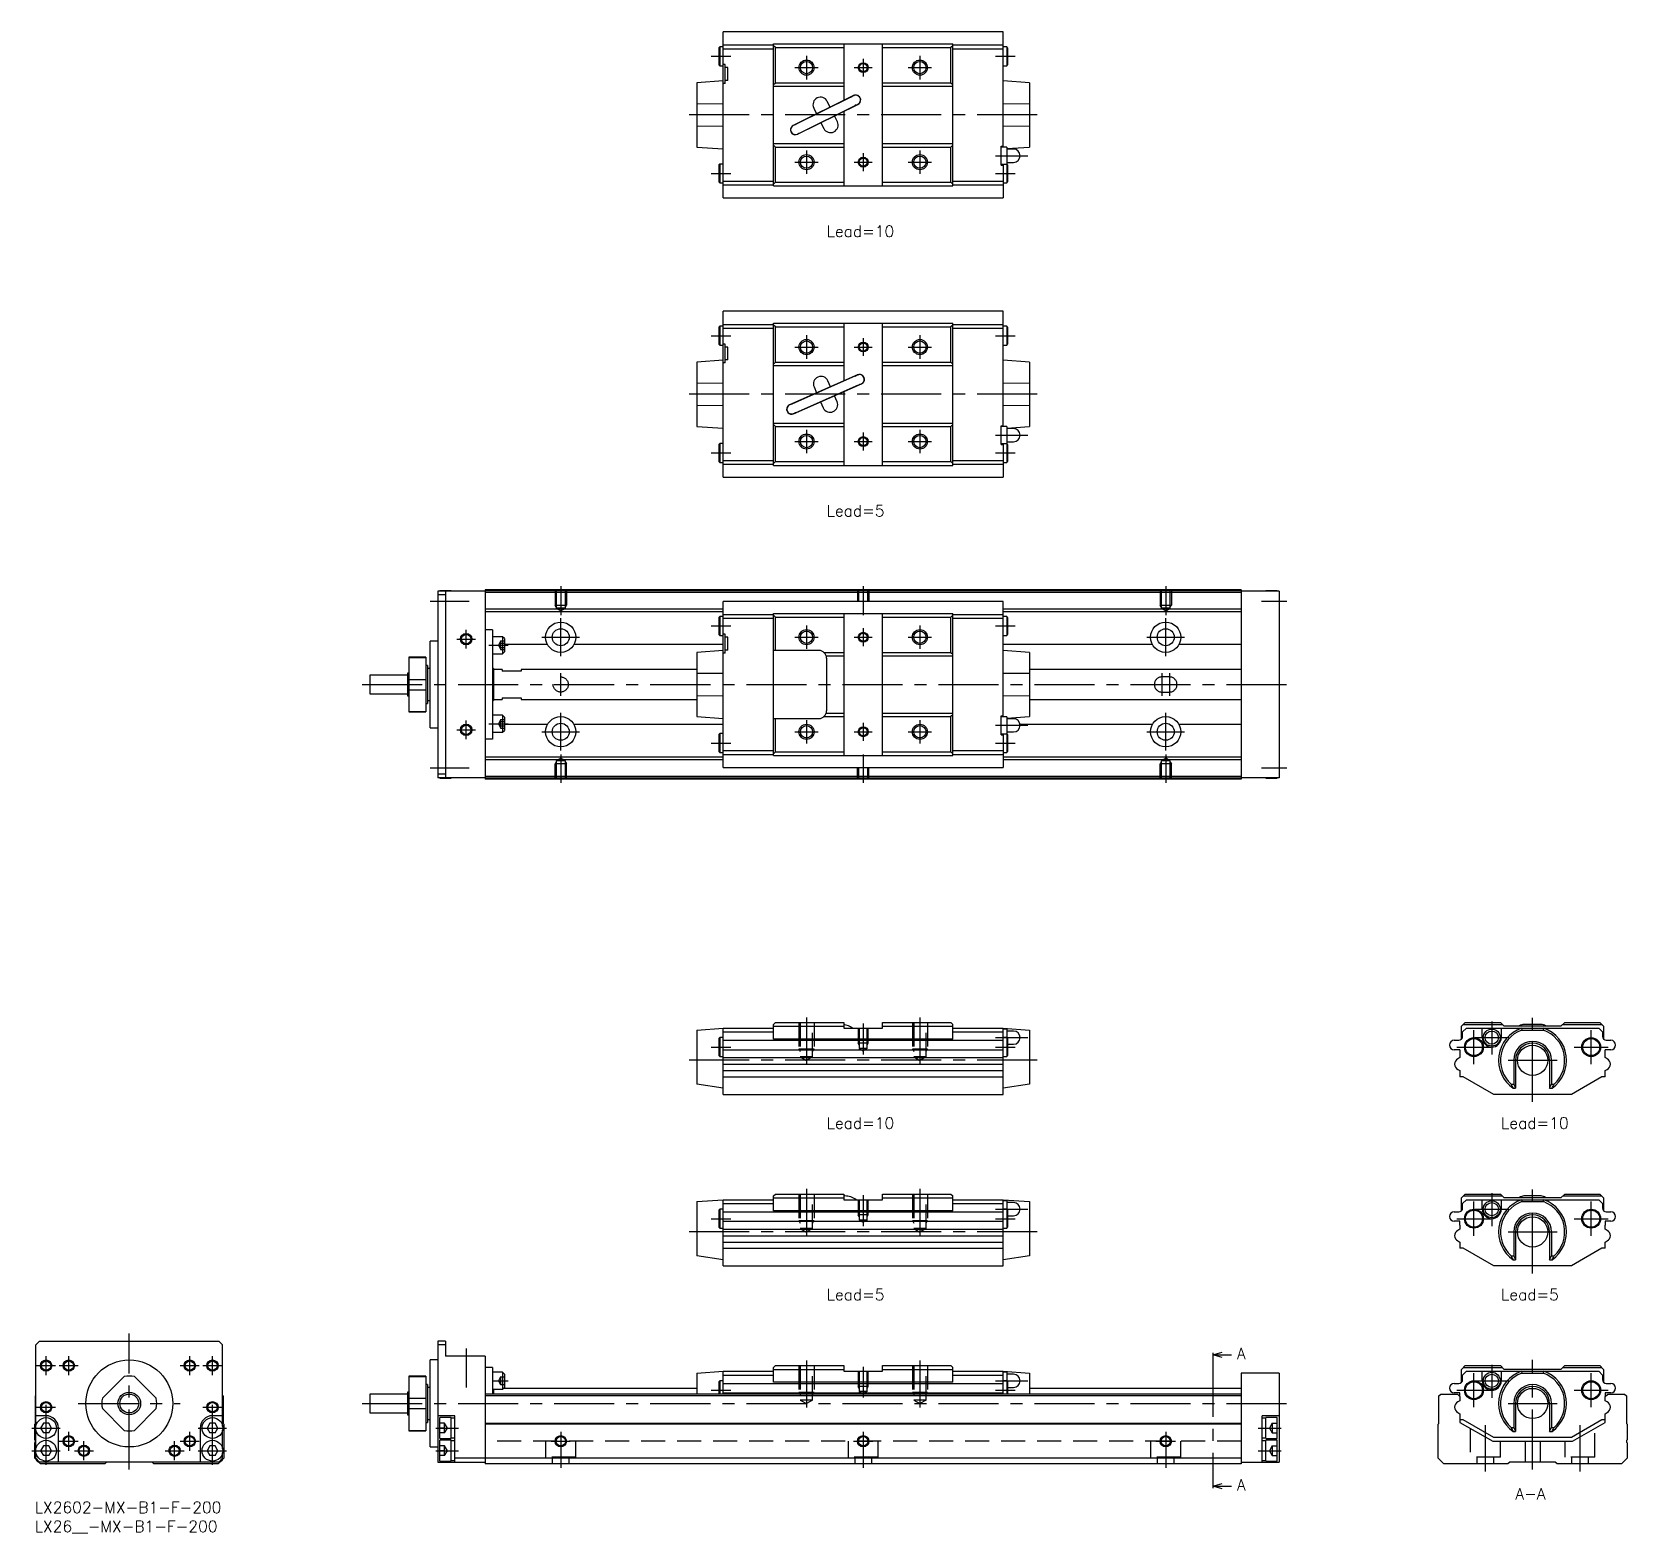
# Model space of a CAD drawing. Extents: x -1 to 421, y -8 to 389.
import ezdxf

# ---------------------------------------------------------------- set-up
doc = ezdxf.new("R2010")
doc.units = 0
doc.header["$LTSCALE"] = 0.5
doc.linetypes.add('CENTER', pattern=[50.8, 31.75, -6.35, 6.35, -6.35])
doc.linetypes.add('DASHED', pattern=[19.05, 12.7, -6.35])
for name, color, linetype in [('MSM_CENTER', 1, 'CENTER'), ('MSM_CONTINUOUS', 7, 'CONTINUOUS'), ('MSM_DASHED', 4, 'DASHED'), ('MSM_NARROW', 5, 'CONTINUOUS'), ('MSM_PART_NUMBER', 7, 'CONTINUOUS')]:
    doc.layers.add(name, color=color, linetype=linetype)
doc.styles.get("Standard").update_dxf_attribs({"font": 'txt.shx', "height": 3, "bigfont": 'bigfont.shx'})

msp = doc.modelspace()

# ---------------------------------------------------------------- texts
at = {"layer": 'MSM_PART_NUMBER'}
for s, p in [('Lead=10', (209.45, 334.51)), ('Lead=5', (209.45, 260.61)), ('Lead=10', (209.45, 98.67)), ('Lead=10', (387.81, 98.67)), ('Lead=5', (209.45, 53.29)), ('Lead=5', (387.81, 53.29)), ('A', (317.96, 37.73)), ('A', (317.96, 3)), ('A-A', (391.59, 0.62))]:
    msp.add_text(s, height=3, dxfattribs=at).set_placement(p)

# ---------------------------------------------------------------- blocks, each defined once
blk = doc.blocks.new('*U50')
at = {"layer": 'MSM_PART_NUMBER'}
blk.add_text('LX2602-MX-B1-F-200', height=3, dxfattribs=at).set_placement((0, -3))
blk = doc.blocks.new('*U51')
at = {"layer": 'MSM_PART_NUMBER'}
blk.add_text('LX26__-MX-B1-F-200', height=3, dxfattribs=at).set_placement((0, -8))

# ---------------------------------------------------------------- linework, layer by layer
at = {"layer": 'MSM_CENTER'}
for p, q in [((178.91, 382.3), (184.11, 382.3)), ((204.11, 382.4), (204.11, 376.2)), ((219.11, 381.66), (219.11, 376.93)), ((234.11, 382.4), (234.11, 376.2)), ((254.11, 382.3), (259.31, 382.3)), ((201.01, 379.3), (207.21, 379.3)), ((216.74, 379.3), (221.47, 379.3)), ((231.01, 379.3), (237.21, 379.3)), ((265.11, 366.8), (173.11, 366.8)), ((204.11, 357.4), (204.11, 351.2)), ((219.11, 356.66), (219.11, 351.93)), ((234.11, 357.4), (234.11, 351.2)), ((254.11, 356), (262.61, 356)), ((178.91, 351.3), (184.11, 351.3)), ((201.01, 354.3), (207.21, 354.3)), ((216.74, 354.3), (221.47, 354.3)), ((231.01, 354.3), (237.21, 354.3)), ((254.11, 351.3), (259.31, 351.3)), ((178.91, 308.4), (184.11, 308.4)), ((204.11, 308.5), (204.11, 302.3)), ((234.11, 308.5), (234.11, 302.3)), ((254.11, 308.4), (259.31, 308.4)), ((201.01, 305.4), (207.21, 305.4)), ((216.74, 305.4), (221.47, 305.4)), ((219.11, 307.76), (219.11, 303.03)), ((231.01, 305.4), (237.21, 305.4)), ((265.11, 292.9), (173.11, 292.9)), ((204.11, 283.5), (204.11, 277.3)), ((219.11, 282.76), (219.11, 278.03)), ((234.11, 283.5), (234.11, 277.3)), ((201.01, 280.4), (207.21, 280.4)), ((216.74, 280.4), (221.47, 280.4)), ((231.01, 280.4), (237.21, 280.4)), ((254.11, 282.1), (262.61, 282.1)), ((178.91, 277.4), (184.11, 277.4)), ((254.11, 277.4), (259.31, 277.4)), ((139.11, 242.15), (139.11, 234.52)), ((219.11, 242.15), (219.11, 234.52)), ((299.11, 242.15), (299.11, 234.52)), ((104.61, 238.15), (114.91, 238.15)), ((324.41, 238.15), (331.11, 238.15)), ((139.11, 223.65), (139.11, 233.65)), ((299.11, 223.65), (299.11, 233.65)), ((111.61, 228.15), (116.61, 228.15)), ((114.11, 225.65), (114.11, 230.65)), ((134.11, 228.65), (144.11, 228.65)), ((178.91, 231.65), (184.11, 231.65)), ((201.01, 228.65), (207.21, 228.65)), ((204.11, 231.75), (204.11, 225.55)), ((216.74, 228.65), (221.47, 228.65)), ((219.11, 231.01), (219.11, 226.28)), ((231.01, 228.65), (237.21, 228.65)), ((234.11, 231.75), (234.11, 225.55)), ((254.11, 231.65), (259.31, 231.65)), ((294.11, 228.65), (304.11, 228.65)), ((120.11, 226.54), (125.21, 226.54)), ((86.61, 216.15), (331.11, 216.15)), ((139.11, 213.15), (139.11, 219.15)), ((298.11, 219.15), (298.11, 213.15)), ((300.11, 219.15), (300.11, 213.15)), ((139.11, 198.65), (139.11, 208.65)), ((204.11, 206.75), (204.11, 200.55)), ((234.11, 206.75), (234.11, 200.55)), ((299.11, 198.65), (299.11, 208.65)), ((111.61, 204.15), (116.61, 204.15)), ((114.11, 201.65), (114.11, 206.65)), ((120.11, 205.75), (125.21, 205.75)), ((134.11, 203.65), (144.11, 203.65)), ((201.01, 203.65), (207.21, 203.65)), ((216.74, 203.65), (221.47, 203.65)), ((219.11, 206.01), (219.11, 201.28)), ((231.01, 203.65), (237.21, 203.65)), ((254.11, 205.35), (262.61, 205.35)), ((294.11, 203.65), (304.11, 203.65)), ((178.91, 200.65), (184.11, 200.65)), ((254.11, 200.65), (259.31, 200.65)), ((104.61, 194.15), (114.91, 194.15)), ((139.11, 197.66), (139.11, 190.15)), ((219.11, 197.66), (219.11, 190.15)), ((299.11, 197.66), (299.11, 190.15)), ((324.41, 194.15), (331.11, 194.15)), ((204.11, 128.1), (204.11, 115.71)), ((234.11, 128.1), (234.11, 115.71)), ((385.35, 127), (385.35, 118.25)), ((396.15, 105.75), (396.15, 128.05)), ((219.11, 126.45), (219.11, 118.29)), ((254.11, 122.75), (262.61, 122.75)), ((380.65, 115.75), (380.65, 124.75)), ((380.85, 122.75), (389.85, 122.75)), ((411.65, 115.75), (411.65, 124.75)), ((178.91, 120.25), (184.11, 120.25)), ((254.11, 120.25), (259.31, 120.25)), ((376.15, 120.25), (385.15, 120.25)), ((407.15, 120.25), (416.15, 120.25)), ((265.11, 116.75), (173.11, 116.75)), ((389.65, 116.75), (402.65, 116.75)), ((204.11, 82.72), (204.11, 70.34)), ((219.11, 81.07), (219.11, 72.91)), ((234.11, 82.72), (234.11, 70.34)), ((385.35, 81.62), (385.35, 72.87)), ((396.15, 60.37), (396.15, 82.67)), ((254.11, 77.37), (262.61, 77.37)), ((380.65, 70.37), (380.65, 79.37)), ((380.85, 77.37), (389.85, 77.37)), ((411.65, 70.37), (411.65, 79.37)), ((178.91, 74.87), (184.11, 74.87)), ((254.11, 74.87), (259.31, 74.87)), ((376.15, 74.87), (385.15, 74.87)), ((407.15, 74.87), (416.15, 74.87)), ((265.11, 71.37), (173.11, 71.37)), ((389.65, 71.37), (402.65, 71.37)), ((25, 8.5), (25, 44.5)), ((3, 33.5), (3, 38.5)), ((9, 33.5), (9, 38.5)), ((41, 33.5), (41, 38.5)), ((47, 33.5), (47, 38.5)), ((114.11, 40.5), (114.11, 30.19)), ((311.54, 38.36), (311.54, 4.63)), ((0.5, 36), (5.5, 36)), ((6.5, 36), (11.5, 36)), ((38.5, 36), (43.5, 36)), ((44.5, 36), (49.5, 36)), ((204.11, 37.35), (204.11, 24.96)), ((219.11, 35.7), (219.11, 27.54)), ((234.11, 37.35), (234.11, 24.96)), ((380.65, 25), (380.65, 34)), ((385.35, 36.25), (385.35, 27.5)), ((396.15, 8.5), (396.15, 37.5)), ((411.65, 25), (411.65, 34)), ((121.11, 32), (125.21, 32)), ((254.11, 32), (262.61, 32)), ((380.85, 32), (389.85, 32)), ((3, 9.75), (3, 27.5)), ((11.5, 26), (38.5, 26)), ((47, 9.75), (47, 27.5)), ((86.61, 26), (331.11, 26)), ((178.91, 29.5), (184.11, 29.5)), ((254.11, 29.5), (259.31, 29.5)), ((376.15, 29.5), (385.15, 29.5)), ((389.65, 26), (402.65, 26)), ((407.15, 29.5), (416.15, 29.5)), ((0.5, 25), (5.5, 25)), ((44.5, 25), (49.5, 25)), ((-0.75, 19.5), (6.75, 19.5)), ((9, 13.5), (9, 18.5)), ((41, 13.5), (41, 18.5)), ((43.25, 19.5), (50.75, 19.5)), ((106.11, 19.5), (112.11, 19.5)), ((139.11, 18.5), (139.11, 9)), ((219.11, 18.5), (219.11, 9)), ((299.11, 18.5), (299.11, 9)), ((323.61, 19.5), (329.61, 19.5)), ((383.65, 20.29), (383.65, 8)), ((408.65, 20.29), (408.65, 8)), ((-0.75, 13.5), (6.75, 13.5)), ((6.5, 16), (11.5, 16)), ((10.5, 13.5), (15.5, 13.5)), ((13, 11), (13, 16)), ((34.5, 13.5), (39.5, 13.5)), ((37, 11), (37, 16)), ((38.5, 16), (43.5, 16)), ((43.25, 13.5), (50.75, 13.5)), ((106.11, 13.5), (112.11, 13.5)), ((136.57, 16), (141.64, 16)), ((216.57, 16), (221.64, 16)), ((296.53, 16), (301.68, 16)), ((323.61, 13.5), (329.61, 13.5))]:
    msp.add_line(p, q, dxfattribs=at)
at = {"layer": 'MSM_CONTINUOUS'}
for p, q in [((256.11, 388.75), (182.11, 388.75)), ((182.11, 344.85), (182.11, 388.75)), ((256.11, 358.25), (256.11, 388.75)), ((181.16, 384.8), (180.91, 384.55)), ((180.91, 384.55), (180.91, 380.05)), ((182.11, 384.8), (181.16, 384.8)), ((181.16, 384.8), (181.16, 379.8)), ((182.11, 385.3), (195.41, 385.3)), ((182.11, 384.3), (195.41, 384.3)), ((195.41, 348), (195.41, 385.6)), ((195.41, 385.6), (242.81, 385.6)), ((195.91, 384.6), (195.41, 385.1)), ((195.91, 375.3), (195.91, 384.6)), ((195.91, 384.6), (214.01, 384.6)), ((214.01, 385.6), (214.01, 370.64)), ((224.21, 348), (224.21, 385.6)), ((224.21, 384.6), (242.31, 384.6)), ((242.81, 385.1), (242.31, 384.6)), ((242.31, 375.3), (242.31, 384.6)), ((242.81, 348), (242.81, 385.6)), ((242.81, 385.3), (256.11, 385.3)), ((242.81, 384.3), (256.11, 384.3)), ((257.06, 384.8), (256.11, 384.8)), ((257.06, 384.8), (257.06, 379.8)), ((257.31, 384.55), (257.06, 384.8)), ((257.31, 384.55), (257.31, 380.05)), ((180.91, 380.05), (181.16, 379.8)), ((181.16, 379.8), (182.11, 379.8)), ((182.61, 380.1), (182.11, 380.1)), ((182.61, 375.1), (182.61, 380.1)), ((256.11, 379.8), (257.06, 379.8)), ((257.06, 379.8), (257.31, 380.05)), ((182.11, 375.8), (175.11, 375.3)), ((183.31, 379.3), (182.61, 379.3)), ((183.31, 375.9), (182.61, 375.9)), ((183.31, 375.9), (183.31, 379.3)), ((263.11, 375.3), (256.11, 375.8)), ((175.11, 375.3), (175.11, 358.3)), ((182.61, 375.1), (182.11, 375.1)), ((195.41, 374.8), (195.91, 375.3)), ((195.41, 374.4), (214.01, 374.4)), ((195.91, 375.3), (214.01, 375.3)), ((216.58, 371.91), (200.58, 364.01)), ((215.87, 371.5), (201.34, 364.33)), ((215.87, 371.5), (216.2, 371.63)), ((216.6, 371.87), (216.29, 371.71)), ((224.21, 375.3), (242.31, 375.3)), ((224.21, 374.4), (242.81, 374.4)), ((242.31, 375.3), (242.81, 374.8)), ((263.11, 375.3), (263.11, 358.3)), ((182.11, 369.75), (175.11, 369.67)), ((201.73, 361.68), (217.73, 369.58)), ((202.44, 362.09), (216.98, 369.26)), ((206.03, 368.6), (206.79, 367.08)), ((210.37, 368.85), (209.62, 370.37)), ((214.01, 367.74), (214.01, 348)), ((217.28, 369.45), (216.98, 369.26)), ((217.39, 369.47), (217.71, 369.63)), ((263.11, 369.67), (256.11, 369.75)), ((175.11, 363.92), (182.11, 363.84)), ((200.92, 364.13), (200.6, 363.97)), ((201.03, 364.14), (201.34, 364.33)), ((207.94, 364.74), (208.69, 363.22)), ((212.28, 364.99), (211.52, 366.52)), ((256.11, 363.84), (263.11, 363.92)), ((195.41, 359.2), (214.01, 359.2)), ((195.91, 358.3), (195.41, 358.8)), ((201.71, 361.73), (202.02, 361.88)), ((202.11, 361.96), (202.44, 362.09)), ((224.21, 359.2), (242.81, 359.2)), ((242.81, 358.8), (242.31, 358.3)), ((175.11, 358.3), (182.11, 357.8)), ((195.91, 358.3), (214.01, 358.3)), ((195.91, 349), (195.91, 358.3)), ((224.21, 358.3), (242.31, 358.3)), ((242.31, 349), (242.31, 358.3)), ((255.61, 358.5), (256.11, 358.5)), ((255.61, 353.5), (255.61, 358.5)), ((257.11, 358.25), (255.61, 358.25)), ((257.11, 357.87), (263.11, 358.3)), ((257.11, 358.25), (257.11, 353.75)), ((258.86, 357.75), (257.11, 357.75)), ((181.16, 353.8), (180.91, 353.55)), ((180.91, 353.55), (180.91, 349.05)), ((181.16, 353.8), (181.16, 348.8)), ((182.11, 353.8), (181.16, 353.8)), ((255.61, 353.75), (257.11, 353.75)), ((255.61, 353.5), (256.11, 353.5)), ((256.11, 353.75), (256.11, 344.85)), ((257.06, 353.75), (257.06, 348.8)), ((257.11, 354.25), (258.86, 354.25)), ((257.31, 353.55), (257.11, 353.75)), ((257.31, 353.55), (257.31, 349.05)), ((180.91, 349.05), (181.16, 348.8)), ((181.16, 348.8), (182.11, 348.8)), ((182.11, 349.3), (195.41, 349.3)), ((182.11, 348.3), (195.41, 348.3)), ((195.41, 348.5), (195.91, 349)), ((195.41, 348), (242.81, 348)), ((195.91, 349), (214.01, 349)), ((224.21, 349), (242.31, 349)), ((242.31, 349), (242.81, 348.5)), ((242.81, 349.3), (256.11, 349.3)), ((242.81, 348.3), (256.11, 348.3)), ((256.11, 348.8), (257.06, 348.8)), ((257.06, 348.8), (257.31, 349.05)), ((182.11, 344.85), (256.11, 344.85)), ((256.11, 314.85), (182.11, 314.85)), ((182.11, 270.95), (182.11, 314.85)), ((256.11, 284.35), (256.11, 314.85)), ((181.16, 310.9), (180.91, 310.65)), ((180.91, 310.65), (180.91, 306.15)), ((182.11, 310.9), (181.16, 310.9)), ((181.16, 310.9), (181.16, 305.9)), ((182.11, 311.4), (195.41, 311.4)), ((182.11, 310.4), (195.41, 310.4)), ((195.41, 274.1), (195.41, 311.7)), ((195.41, 311.7), (242.81, 311.7)), ((195.91, 310.7), (195.41, 311.2)), ((195.91, 301.4), (195.91, 310.7)), ((195.91, 310.7), (214.01, 310.7)), ((214.01, 311.7), (214.01, 296.44)), ((224.21, 274.1), (224.21, 311.7)), ((224.21, 310.7), (242.31, 310.7)), ((242.81, 311.2), (242.31, 310.7)), ((242.31, 301.4), (242.31, 310.7)), ((242.81, 274.1), (242.81, 311.7)), ((242.81, 311.4), (256.11, 311.4)), ((242.81, 310.4), (256.11, 310.4)), ((257.06, 310.9), (256.11, 310.9)), ((257.06, 310.9), (257.06, 305.9)), ((257.31, 310.65), (257.06, 310.9)), ((257.31, 310.65), (257.31, 306.15)), ((180.91, 306.15), (181.16, 305.9)), ((181.16, 305.9), (182.11, 305.9)), ((182.61, 306.2), (182.11, 306.2)), ((182.61, 301.2), (182.61, 306.2)), ((183.31, 305.4), (182.61, 305.4)), ((183.31, 302), (183.31, 305.4)), ((256.11, 305.9), (257.06, 305.9)), ((257.06, 305.9), (257.31, 306.15)), ((182.11, 301.9), (175.11, 301.4)), ((175.11, 301.4), (175.11, 284.4)), ((182.61, 301.2), (182.11, 301.2)), ((183.31, 302), (182.61, 302)), ((195.41, 300.9), (195.91, 301.4)), ((195.41, 300.5), (214.01, 300.5)), ((195.91, 301.4), (214.01, 301.4)), ((224.21, 301.4), (242.31, 301.4)), ((224.21, 300.5), (242.81, 300.5)), ((242.31, 301.4), (242.81, 300.9)), ((263.11, 301.4), (256.11, 301.9)), ((263.11, 301.4), (263.11, 284.4)), ((182.11, 295.85), (175.11, 295.77)), ((217.63, 298.04), (199.63, 290.14)), ((216.9, 297.66), (200.4, 290.42)), ((200.68, 287.76), (218.68, 295.66)), ((201.41, 288.13), (217.91, 295.37)), ((210.46, 294.89), (209.78, 296.45)), ((217.65, 297.99), (217.33, 297.85)), ((218.33, 295.56), (218.66, 295.7)), ((263.11, 295.77), (256.11, 295.85)), ((206.12, 294.84), (206.8, 293.28)), ((212.19, 290.95), (211.51, 292.51)), ((214.01, 293.6), (214.01, 274.1)), ((175.11, 290.02), (182.11, 289.94)), ((199.98, 290.23), (199.65, 290.09)), ((200.66, 287.8), (200.98, 287.94)), ((207.85, 290.9), (208.53, 289.35)), ((256.11, 289.94), (263.11, 290.02)), ((175.11, 284.4), (182.11, 283.9)), ((195.41, 285.3), (214.01, 285.3)), ((195.91, 284.4), (195.41, 284.9)), ((195.91, 284.4), (214.01, 284.4)), ((195.91, 275.1), (195.91, 284.4)), ((224.21, 285.3), (242.81, 285.3)), ((224.21, 284.4), (242.31, 284.4)), ((242.81, 284.9), (242.31, 284.4)), ((242.31, 275.1), (242.31, 284.4)), ((255.61, 284.6), (256.11, 284.6)), ((255.61, 279.6), (255.61, 284.6)), ((257.11, 284.35), (255.61, 284.35)), ((257.11, 283.97), (263.11, 284.4)), ((257.11, 284.35), (257.11, 279.85)), ((258.86, 283.85), (257.11, 283.85)), ((181.16, 279.9), (180.91, 279.65)), ((180.91, 279.65), (180.91, 275.15)), ((181.16, 279.9), (181.16, 274.9)), ((182.11, 279.9), (181.16, 279.9)), ((255.61, 279.85), (257.11, 279.85)), ((255.61, 279.6), (256.11, 279.6)), ((256.11, 279.85), (256.11, 270.95)), ((257.06, 279.85), (257.06, 274.9)), ((257.11, 280.35), (258.86, 280.35)), ((257.31, 279.65), (257.11, 279.85)), ((257.31, 279.65), (257.31, 275.15)), ((180.91, 275.15), (181.16, 274.9)), ((181.16, 274.9), (182.11, 274.9)), ((182.11, 275.4), (195.41, 275.4)), ((182.11, 274.4), (195.41, 274.4)), ((195.41, 274.6), (195.91, 275.1)), ((195.91, 275.1), (214.01, 275.1)), ((224.21, 275.1), (242.31, 275.1)), ((242.31, 275.1), (242.81, 274.6)), ((242.81, 275.4), (256.11, 275.4)), ((242.81, 274.4), (256.11, 274.4)), ((256.11, 274.9), (257.06, 274.9)), ((257.06, 274.9), (257.31, 275.15)), ((182.11, 270.95), (256.11, 270.95)), ((195.41, 274.1), (242.81, 274.1)), ((119.11, 240.85), (106.61, 240.85)), ((106.61, 240.85), (106.61, 191.45)), ((107.11, 240.85), (107.11, 240.9)), ((110.11, 240.9), (107.11, 240.9)), ((108.61, 240.85), (108.61, 191.45)), ((110.11, 240.85), (110.11, 240.9)), ((119.11, 241.15), (119.11, 191.15)), ((319.11, 241.15), (119.11, 241.15)), ((319.11, 240.95), (119.11, 240.95)), ((319.11, 241.15), (319.11, 191.15)), ((329.11, 240.85), (319.11, 240.85)), ((325.61, 240.85), (325.61, 240.9)), ((328.61, 240.9), (325.61, 240.9)), ((328.61, 240.85), (328.61, 240.9)), ((329.11, 240.85), (329.11, 191.45)), ((108.61, 239.85), (106.61, 239.85)), ((319.11, 240.45), (119.11, 240.45)), ((256.11, 238.1), (182.11, 238.1)), ((182.11, 194.2), (182.11, 238.1)), ((256.11, 207.6), (256.11, 238.1)), ((182.11, 236.05), (119.11, 236.05)), ((182.11, 235.35), (119.11, 235.35)), ((181.16, 234.15), (180.91, 233.9)), ((180.91, 233.9), (180.91, 229.4)), ((182.11, 234.15), (181.16, 234.15)), ((181.16, 234.15), (181.16, 229.15)), ((182.11, 234.65), (195.41, 234.65)), ((182.11, 233.65), (195.41, 233.65)), ((195.41, 234.95), (242.81, 234.95)), ((195.41, 197.35), (195.41, 234.95)), ((195.91, 233.95), (195.41, 234.45)), ((195.91, 233.95), (214.01, 233.95)), ((195.91, 225.15), (195.91, 233.95)), ((214.01, 234.95), (214.01, 197.35)), ((224.21, 197.35), (224.21, 234.95)), ((224.21, 233.95), (242.31, 233.95)), ((242.81, 234.45), (242.31, 233.95)), ((242.31, 224.65), (242.31, 233.95)), ((242.81, 197.35), (242.81, 234.95)), ((242.81, 234.65), (256.11, 234.65)), ((242.81, 233.65), (256.11, 233.65)), ((319.11, 236.05), (256.11, 236.05)), ((319.11, 235.35), (256.11, 235.35)), ((257.06, 234.15), (256.11, 234.15)), ((257.06, 234.15), (257.06, 229.15)), ((257.31, 233.9), (257.06, 234.15)), ((257.31, 233.9), (257.31, 229.4)), ((121.11, 230.65), (119.11, 230.65)), ((121.11, 230.65), (121.11, 201.65)), ((123.71, 228.79), (121.11, 228.79)), ((123.71, 228.79), (123.71, 224.29)), ((124.21, 228.29), (123.71, 228.79)), ((124.21, 228.29), (124.21, 224.79)), ((180.91, 229.4), (181.16, 229.15)), ((181.16, 229.15), (182.11, 229.15)), ((182.61, 229.45), (182.11, 229.45)), ((182.61, 224.45), (182.61, 229.45)), ((183.31, 228.65), (182.61, 228.65)), ((183.31, 225.25), (183.31, 228.65)), ((256.11, 229.15), (257.06, 229.15)), ((257.06, 229.15), (257.31, 229.4)), ((106.61, 227.65), (104.61, 227.65)), ((104.61, 204.65), (104.61, 227.65)), ((121.11, 224.29), (123.71, 224.29)), ((123.71, 224.29), (124.21, 224.79)), ((135.62, 226.69), (124.21, 226.69)), ((182.11, 226.69), (142.59, 226.69)), ((182.11, 225.15), (175.11, 224.65)), ((175.11, 224.65), (175.11, 207.65)), ((182.61, 224.45), (182.11, 224.45)), ((183.31, 225.25), (182.61, 225.25)), ((207.41, 225.15), (195.41, 225.15)), ((208.73, 224.65), (214.01, 224.65)), ((209.31, 223.75), (214.01, 223.75)), ((224.21, 224.65), (242.31, 224.65)), ((224.21, 223.75), (242.81, 223.75)), ((242.31, 224.65), (242.81, 224.15)), ((295.62, 226.69), (256.11, 226.69)), ((263.11, 224.65), (256.11, 225.15)), ((263.11, 224.65), (263.11, 207.65)), ((319.11, 226.69), (302.59, 226.69)), ((103.41, 223.4), (98.91, 223.4)), ((98.91, 223.4), (98.91, 208.9)), ((98.91, 223.27), (103.41, 223.27)), ((103.41, 223.4), (103.41, 208.9)), ((103.91, 221.15), (103.41, 221.15)), ((103.91, 221.15), (103.91, 211.15)), ((104.61, 220.4), (103.91, 220.4)), ((121.31, 220.4), (121.11, 220.4)), ((121.31, 220.4), (121.31, 211.9)), ((123.61, 220.15), (121.31, 220.15)), ((123.61, 220.15), (123.61, 219.65)), ((128.61, 219.65), (123.61, 219.65)), ((128.61, 220.15), (128.61, 219.65)), ((175.11, 220.15), (128.61, 220.15)), ((209.41, 223.15), (209.41, 209.15)), ((319.11, 220.15), (263.11, 220.15)), ((88.61, 218.65), (88.61, 213.65)), ((98.61, 218.65), (88.61, 218.65)), ((98.61, 219.15), (98.61, 213.15)), ((98.91, 219.15), (98.61, 219.15)), ((98.91, 217.51), (103.41, 217.51)), ((182.11, 219.1), (175.11, 219.02)), ((263.11, 219.02), (256.11, 219.1)), ((88.61, 213.65), (98.61, 213.65)), ((98.61, 213.15), (98.91, 213.15)), ((98.91, 214.78), (103.41, 214.78)), ((103.41, 211.15), (103.91, 211.15)), ((103.91, 211.9), (104.61, 211.9)), ((121.11, 211.9), (121.31, 211.9)), ((121.31, 212.15), (123.61, 212.15)), ((123.61, 212.65), (128.61, 212.65)), ((123.61, 212.65), (123.61, 212.15)), ((128.61, 212.65), (128.61, 212.15)), ((128.61, 212.15), (175.11, 212.15)), ((175.11, 213.27), (182.11, 213.19)), ((256.11, 213.19), (263.11, 213.27)), ((263.11, 212.15), (319.11, 212.15)), ((98.91, 209.03), (103.41, 209.03)), ((98.91, 208.9), (103.41, 208.9)), ((123.71, 208), (121.11, 208)), ((123.71, 208), (123.71, 203.5)), ((124.21, 207.5), (123.71, 208)), ((124.21, 207.5), (124.21, 204)), ((175.11, 207.65), (182.11, 207.15)), ((195.41, 207.15), (207.41, 207.15)), ((195.91, 198.35), (195.91, 207.15)), ((208.73, 207.65), (214.01, 207.65)), ((209.31, 208.55), (214.01, 208.55)), ((224.21, 208.55), (242.81, 208.55)), ((224.21, 207.65), (242.31, 207.65)), ((242.81, 208.15), (242.31, 207.65)), ((242.31, 198.35), (242.31, 207.65)), ((255.61, 207.85), (256.11, 207.85)), ((255.61, 202.85), (255.61, 207.85)), ((257.11, 207.6), (255.61, 207.6)), ((257.11, 207.22), (263.11, 207.65)), ((257.11, 207.6), (257.11, 203.1)), ((258.86, 207.1), (257.11, 207.1)), ((104.61, 204.65), (106.61, 204.65)), ((121.11, 203.5), (123.71, 203.5)), ((123.71, 203.5), (124.21, 204)), ((135.62, 205.61), (124.21, 205.61)), ((182.11, 205.61), (142.59, 205.61)), ((181.16, 203.15), (180.91, 202.9)), ((180.91, 202.9), (180.91, 198.4)), ((181.16, 203.15), (181.16, 198.15)), ((182.11, 203.15), (181.16, 203.15)), ((255.61, 203.1), (257.11, 203.1)), ((255.61, 202.85), (256.11, 202.85)), ((256.11, 203.1), (256.11, 194.2)), ((257.06, 203.1), (257.06, 198.15)), ((257.11, 203.6), (258.86, 203.6)), ((257.31, 202.9), (257.11, 203.1)), ((257.31, 202.9), (257.31, 198.4)), ((295.62, 205.61), (260.59, 205.61)), ((319.11, 205.61), (302.59, 205.61)), ((121.11, 201.65), (119.11, 201.65)), ((180.91, 198.4), (181.16, 198.15)), ((182.11, 198.65), (195.41, 198.65)), ((195.41, 197.85), (195.91, 198.35)), ((195.91, 198.35), (214.01, 198.35)), ((224.21, 198.35), (242.31, 198.35)), ((242.31, 198.35), (242.81, 197.85)), ((242.81, 198.65), (256.11, 198.65)), ((257.06, 198.15), (257.31, 198.4)), ((182.11, 196.95), (119.11, 196.95)), ((182.11, 196.25), (119.11, 196.25)), ((181.16, 198.15), (182.11, 198.15)), ((182.11, 197.65), (195.41, 197.65)), ((182.11, 194.2), (256.11, 194.2)), ((195.41, 197.35), (242.81, 197.35)), ((242.81, 197.65), (256.11, 197.65)), ((256.11, 198.15), (257.06, 198.15)), ((319.11, 196.95), (256.11, 196.95)), ((319.11, 196.25), (256.11, 196.25)), ((108.61, 192.45), (106.61, 192.45)), ((119.11, 191.45), (106.61, 191.45)), ((107.11, 191.4), (107.11, 191.45)), ((107.11, 191.4), (110.11, 191.4)), ((110.11, 191.4), (110.11, 191.45)), ((319.11, 191.85), (119.11, 191.85)), ((319.11, 191.35), (119.11, 191.35)), ((319.11, 191.15), (119.11, 191.15)), ((329.11, 191.45), (319.11, 191.45)), ((325.61, 191.4), (325.61, 191.45)), ((325.61, 191.4), (328.61, 191.4)), ((328.61, 191.4), (328.61, 191.45)), ((195.41, 126.25), (195.91, 126.75)), ((195.91, 126.75), (214.01, 126.75)), ((214.01, 126.75), (214.01, 125.25)), ((224.21, 125.25), (224.21, 126.75)), ((224.21, 126.75), (242.31, 126.75)), ((242.31, 126.75), (242.81, 126.25)), ((378.34, 126.75), (377.34, 125.75)), ((378.34, 126.75), (387.65, 126.75)), ((388.55, 125.85), (387.65, 126.75)), ((404.65, 126.75), (403.75, 125.85)), ((404.65, 126.75), (413.94, 126.75)), ((414.94, 125.75), (413.94, 126.75)), ((175.11, 124.75), (182.11, 125.25)), ((175.11, 124.75), (175.11, 110.43)), ((181.16, 122.75), (180.91, 122.5)), ((180.91, 122.5), (180.91, 118)), ((182.11, 122.75), (181.16, 122.75)), ((181.16, 122.75), (181.16, 117.75)), ((182.11, 125.25), (195.41, 125.25)), ((182.11, 107.75), (182.11, 125.25)), ((182.11, 124.25), (195.41, 124.25)), ((195.41, 122.33), (195.41, 126.25)), ((195.41, 125.75), (214.01, 125.75)), ((214.01, 125.25), (224.21, 125.25)), ((224.21, 125.75), (242.81, 125.75)), ((242.81, 122.33), (242.81, 126.25)), ((242.81, 125.25), (256.11, 125.25)), ((242.81, 124.25), (256.11, 124.25)), ((256.11, 125.25), (263.11, 124.75)), ((256.11, 107.75), (256.11, 125.25)), ((257.11, 125), (256.11, 125)), ((257.06, 122.75), (256.11, 122.75)), ((257.31, 122.5), (257.06, 122.75)), ((257.06, 122.75), (257.06, 117.75)), ((257.11, 125), (257.11, 122.7)), ((258.86, 124.5), (257.11, 124.5)), ((257.31, 122.5), (257.31, 118)), ((263.11, 124.75), (263.11, 110.43)), ((377.34, 122.33), (377.34, 125.75)), ((377.65, 124.25), (378.65, 125.25)), ((377.65, 123.05), (377.65, 124.25)), ((377.84, 126.25), (388.15, 126.25)), ((378.65, 125.25), (413.65, 125.25)), ((382.85, 122.75), (382.85, 125.25)), ((387.85, 125.25), (387.85, 122.75)), ((388.55, 125.85), (403.75, 125.85)), ((393.19, 125.25), (393.27, 124.75)), ((393.27, 124.75), (399.02, 124.75)), ((393.9, 126.25), (393.83, 126.24)), ((398.39, 126.25), (393.9, 126.25)), ((399.02, 124.75), (399.1, 125.25)), ((404.15, 126.25), (414.44, 126.25)), ((413.65, 125.25), (414.65, 124.25)), ((414.65, 124.25), (414.65, 123.05)), ((414.94, 125.75), (414.94, 122.33)), ((182.11, 122.05), (256.11, 122.05)), ((182.11, 119.55), (256.11, 119.55)), ((242.81, 122.33), (195.41, 122.33)), ((257.31, 121), (258.86, 121)), ((375.45, 122.05), (376.65, 122.05)), ((376.95, 119.55), (375.45, 119.55)), ((376.95, 119.55), (376.95, 117.47)), ((416.85, 119.55), (415.35, 119.55)), ((415.35, 117.47), (415.35, 119.55)), ((415.65, 122.05), (416.85, 122.05)), ((180.91, 118), (181.16, 117.75)), ((181.16, 117.75), (182.11, 117.75)), ((182.11, 117.47), (256.11, 117.47)), ((182.11, 115.75), (256.11, 115.75)), ((182.11, 114.02), (256.11, 114.02)), ((256.11, 117.75), (257.06, 117.75)), ((257.06, 117.75), (257.31, 118)), ((376.95, 117.47), (376.39, 117.15)), ((376.39, 114.35), (376.95, 114.02)), ((376.95, 114.02), (376.95, 112.41)), ((391.15, 116.75), (391.15, 110.43)), ((391.65, 116.75), (391.65, 109.37)), ((400.65, 116.75), (400.65, 109.37)), ((401.15, 116.75), (401.15, 110.43)), ((415.91, 117.15), (415.35, 117.47)), ((415.35, 114.02), (415.91, 114.35)), ((415.35, 112.41), (415.35, 114.02)), ((182.11, 109.37), (175.11, 110.43)), ((182.11, 112.41), (256.11, 112.41)), ((263.11, 110.43), (256.11, 109.37)), ((377.8, 112.41), (376.95, 112.41)), ((385.87, 107.75), (377.8, 112.41)), ((390.46, 110.43), (391.15, 110.43)), ((391.15, 110.43), (391.65, 109.37)), ((400.65, 109.37), (401.15, 110.43)), ((401.15, 110.43), (401.83, 110.43)), ((414.5, 112.41), (406.42, 107.75)), ((415.35, 112.41), (414.5, 112.41)), ((182.11, 107.75), (256.11, 107.75)), ((406.42, 107.75), (385.87, 107.75)), ((390.99, 109.37), (391.65, 109.37)), ((400.65, 109.37), (401.3, 109.37)), ((195.41, 80.87), (195.91, 81.37)), ((195.41, 76.96), (195.41, 80.87)), ((195.41, 80.37), (214.01, 80.37)), ((195.91, 81.37), (214.01, 81.37)), ((214.01, 81.37), (214.01, 79.87)), ((214.26, 80.87), (214.01, 80.87)), ((224.21, 79.87), (224.21, 81.37)), ((224.21, 81.37), (242.31, 81.37)), ((224.21, 80.37), (242.81, 80.37)), ((242.31, 81.37), (242.81, 80.87)), ((242.81, 76.96), (242.81, 80.87)), ((378.34, 81.37), (377.34, 80.37)), ((377.34, 76.96), (377.34, 80.37)), ((377.84, 80.87), (388.15, 80.87)), ((378.34, 81.37), (387.65, 81.37)), ((388.55, 80.47), (387.65, 81.37)), ((388.55, 80.47), (403.75, 80.47)), ((393.9, 80.87), (393.83, 80.87)), ((398.39, 80.87), (393.9, 80.87)), ((404.65, 81.37), (403.75, 80.47)), ((404.15, 80.87), (414.44, 80.87)), ((404.65, 81.37), (413.94, 81.37)), ((414.94, 80.37), (413.94, 81.37)), ((414.94, 80.37), (414.94, 76.96)), ((175.11, 79.37), (182.11, 79.87)), ((175.11, 79.37), (175.11, 65.05)), ((181.16, 77.37), (180.91, 77.12)), ((180.91, 77.12), (180.91, 72.62)), ((182.11, 77.37), (181.16, 77.37)), ((181.16, 77.37), (181.16, 72.37)), ((182.11, 79.87), (195.41, 79.87)), ((182.11, 62.37), (182.11, 79.87)), ((182.11, 78.87), (195.41, 78.87)), ((182.11, 76.67), (256.11, 76.67)), ((242.81, 76.96), (195.41, 76.96)), ((214.01, 79.87), (224.21, 79.87)), ((242.81, 79.87), (256.11, 79.87)), ((242.81, 78.87), (256.11, 78.87)), ((256.11, 79.87), (263.11, 79.37)), ((256.11, 62.37), (256.11, 79.87)), ((257.11, 79.62), (256.11, 79.62)), ((257.06, 77.37), (256.11, 77.37)), ((257.31, 77.12), (257.06, 77.37)), ((257.06, 77.37), (257.06, 72.37)), ((257.11, 79.62), (257.11, 77.32)), ((258.86, 79.12), (257.11, 79.12)), ((257.31, 77.12), (257.31, 72.62)), ((263.11, 79.37), (263.11, 65.05)), ((375.45, 76.67), (376.65, 76.67)), ((377.65, 78.87), (378.65, 79.87)), ((377.65, 77.67), (377.65, 78.87)), ((378.65, 79.87), (413.65, 79.87)), ((382.85, 77.37), (382.85, 79.87)), ((387.85, 79.87), (387.85, 77.37)), ((393.19, 79.87), (393.27, 79.37)), ((393.27, 79.37), (399.02, 79.37)), ((399.02, 79.37), (399.1, 79.87)), ((413.65, 79.87), (414.65, 78.87)), ((414.65, 78.87), (414.65, 77.67)), ((415.65, 76.67), (416.85, 76.67)), ((180.91, 72.62), (181.16, 72.37)), ((181.16, 72.37), (182.11, 72.37)), ((182.11, 74.17), (256.11, 74.17)), ((182.11, 72.1), (256.11, 72.1)), ((256.11, 72.37), (257.06, 72.37)), ((257.06, 72.37), (257.31, 72.62)), ((257.31, 75.62), (258.86, 75.62)), ((376.95, 74.17), (375.45, 74.17)), ((376.95, 72.1), (376.39, 71.77)), ((376.95, 73.17), (376.95, 74.17)), ((376.95, 73.17), (376.95, 72.1)), ((416.85, 74.17), (415.35, 74.17)), ((415.35, 74.17), (415.35, 73.17)), ((415.35, 72.1), (415.35, 73.17)), ((415.91, 71.77), (415.35, 72.1)), ((182.11, 70.37), (256.11, 70.37)), ((182.11, 68.65), (256.11, 68.65)), ((376.39, 68.97), (376.95, 68.65)), ((376.95, 68.65), (376.95, 67.04)), ((391.15, 71.37), (391.15, 65.05)), ((391.65, 71.37), (391.65, 63.99)), ((400.65, 71.37), (400.65, 63.99)), ((401.15, 71.37), (401.15, 65.05)), ((415.35, 68.65), (415.91, 68.97)), ((415.35, 67.04), (415.35, 68.65)), ((182.11, 63.99), (175.11, 65.05)), ((182.11, 67.04), (256.11, 67.04)), ((263.11, 65.05), (256.11, 63.99)), ((377.8, 67.04), (376.95, 67.04)), ((385.87, 62.37), (377.8, 67.04)), ((390.46, 65.05), (391.15, 65.05)), ((390.99, 63.99), (391.65, 63.99)), ((391.15, 65.05), (391.65, 63.99)), ((400.65, 63.99), (401.15, 65.05)), ((400.65, 63.99), (401.3, 63.99)), ((401.15, 65.05), (401.83, 65.05)), ((414.5, 67.04), (406.42, 62.37)), ((415.35, 67.04), (414.5, 67.04)), ((182.11, 62.37), (256.11, 62.37)), ((406.42, 62.37), (385.87, 62.37)), ((0.3, 41.5), (1.3, 42.5)), ((1.3, 42.5), (48.7, 42.5)), ((48.7, 42.5), (49.7, 41.5)), ((108.61, 42.5), (106.61, 42.5)), ((106.61, 42.5), (106.61, 10.5)), ((108.61, 42.5), (108.61, 38.5)), ((0.3, 20.02), (0.3, 41.5)), ((49.7, 20.02), (49.7, 41.5)), ((108.61, 41.5), (106.61, 41.5)), ((119.11, 38.5), (108.61, 38.5)), ((119.11, 38.5), (119.11, 10)), ((311.54, 38.86), (314.04, 39.53)), ((311.54, 39.36), (311.54, 38.36)), ((314.04, 38.19), (311.54, 38.86)), ((311.54, 38.86), (316.54, 38.86)), ((106.61, 37.5), (104.61, 37.5)), ((104.61, 14.5), (104.61, 37.5)), ((121.11, 35.5), (119.11, 35.5)), ((121.11, 35.5), (121.11, 28.5)), ((123.71, 34.25), (121.11, 34.25)), ((124.21, 33.75), (123.71, 34.25)), ((123.71, 34.25), (123.71, 29.75)), ((175.11, 34), (182.11, 34.5)), ((175.11, 34), (175.11, 28.5)), ((182.11, 28.5), (182.11, 34.5)), ((182.11, 34.5), (195.41, 34.5)), ((195.41, 35.5), (195.91, 36)), ((195.41, 31.59), (195.41, 35.5)), ((195.41, 35), (214.01, 35)), ((195.91, 36), (214.01, 36)), ((214.01, 36), (214.01, 34.5)), ((214.01, 34.5), (224.21, 34.5)), ((224.21, 34.5), (224.21, 36)), ((224.21, 36), (242.31, 36)), ((224.21, 35), (242.81, 35)), ((242.31, 36), (242.81, 35.5)), ((242.81, 31.59), (242.81, 35.5)), ((242.81, 34.5), (256.11, 34.5)), ((256.11, 34.5), (263.11, 34)), ((256.11, 28.5), (256.11, 34.5)), ((257.11, 34.25), (256.11, 34.25)), ((257.11, 34.25), (257.11, 31.95)), ((263.11, 34), (263.11, 28.5)), ((329.11, 34), (319.11, 34)), ((319.11, 34), (319.11, 10)), ((329.11, 34), (329.11, 10.5)), ((378.34, 36), (377.34, 35)), ((377.34, 31.59), (377.34, 35)), ((377.65, 33.5), (378.65, 34.5)), ((377.84, 35.5), (388.15, 35.5)), ((378.34, 36), (387.65, 36)), ((378.65, 34.5), (413.65, 34.5)), ((382.85, 32), (382.85, 34.5)), ((388.55, 35.1), (387.65, 36)), ((387.85, 34.5), (387.85, 32)), ((388.55, 35.1), (403.75, 35.1)), ((393.19, 34.5), (393.27, 34)), ((393.27, 34), (399.02, 34)), ((399.02, 34), (399.1, 34.5)), ((404.65, 36), (403.75, 35.1)), ((404.15, 35.5), (414.44, 35.5)), ((404.65, 36), (413.94, 36)), ((413.65, 34.5), (414.65, 33.5)), ((414.94, 35), (413.94, 36)), ((414.94, 35), (414.94, 31.59)), ((17.88, 27.36), (23.64, 33.12)), ((26.36, 33.12), (32.12, 27.36)), ((103.41, 33.25), (98.91, 33.25)), ((98.91, 33.25), (98.91, 18.75)), ((98.91, 33.12), (103.41, 33.12)), ((103.41, 33.25), (103.41, 18.75)), ((103.91, 31), (103.41, 31)), ((103.91, 31), (103.91, 21)), ((104.61, 30.25), (103.91, 30.25)), ((121.11, 29.75), (123.71, 29.75)), ((121.31, 29.75), (121.31, 28.5)), ((123.71, 29.75), (124.21, 30.25)), ((175.11, 30), (123.96, 30)), ((124.21, 33.75), (124.21, 30.25)), ((181.16, 32), (180.91, 31.75)), ((180.91, 31.75), (180.91, 28.5)), ((182.11, 32), (181.16, 32)), ((181.16, 32), (181.16, 28.5)), ((182.11, 33.5), (195.41, 33.5)), ((182.11, 31.3), (256.11, 31.3)), ((242.81, 31.59), (195.41, 31.59)), ((242.81, 33.5), (256.11, 33.5)), ((257.06, 32), (256.11, 32)), ((257.31, 31.75), (257.06, 32)), ((257.06, 32), (257.06, 28.5)), ((258.86, 33.75), (257.11, 33.75)), ((257.31, 31.75), (257.31, 28.5)), ((257.31, 30.25), (258.86, 30.25)), ((319.11, 30), (263.11, 30)), ((375.45, 31.3), (376.65, 31.3)), ((377.65, 32.3), (377.65, 33.5)), ((414.65, 33.5), (414.65, 32.3)), ((415.65, 31.3), (416.85, 31.3)), ((0.2, 28), (0.3, 28.1)), ((0.2, 20.7), (0.2, 28)), ((49.7, 28.1), (49.8, 28)), ((49.8, 28), (49.8, 20.7)), ((98.61, 28.5), (88.61, 28.5)), ((88.61, 28.5), (88.61, 23.5)), ((98.91, 29), (98.61, 29)), ((98.61, 29), (98.61, 23)), ((98.91, 27.36), (103.41, 27.36)), ((319.11, 28.5), (119.11, 28.5)), ((319.11, 28), (119.11, 28)), ((182.11, 28.8), (256.11, 28.8)), ((371.35, 28), (371.85, 28.5)), ((371.35, 20.7), (371.35, 28)), ((371.85, 28.5), (376.25, 28.5)), ((376.95, 28.8), (375.45, 28.8)), ((376.25, 28.5), (376.95, 27.8)), ((376.95, 26.72), (376.39, 26.4)), ((376.95, 27.8), (376.95, 28.8)), ((376.95, 27.8), (376.95, 26.72)), ((391.15, 26), (391.15, 19.68)), ((391.65, 26), (391.65, 18.62)), ((400.65, 26), (400.65, 18.62)), ((401.15, 26), (401.15, 19.68)), ((415.35, 28.8), (415.35, 27.8)), ((416.85, 28.8), (415.35, 28.8)), ((415.35, 27.8), (416.05, 28.5)), ((415.35, 26.72), (415.35, 27.8)), ((415.91, 26.4), (415.35, 26.72)), ((416.05, 28.5), (420.45, 28.5)), ((420.45, 28.5), (420.95, 28)), ((420.95, 28), (420.95, 20.7)), ((3, 22.75), (0.3, 22.75)), ((23.64, 18.88), (17.88, 24.64)), ((32.12, 24.64), (26.36, 18.88)), ((49.7, 22.75), (47, 22.75)), ((88.61, 23.5), (98.61, 23.5)), ((98.61, 23), (98.91, 23)), ((98.91, 24.64), (103.41, 24.64)), ((103.91, 21.75), (104.61, 21.75)), ((111.11, 22.75), (106.61, 22.75)), ((107.11, 16.75), (107.11, 22.25)), ((110.11, 22.25), (107.11, 22.25)), ((110.11, 16.75), (110.11, 22.25)), ((111.11, 22.1), (110.11, 22.1)), ((111.11, 10.5), (111.11, 22.75)), ((324.61, 10.5), (324.61, 22.75)), ((329.11, 22.75), (324.61, 22.75)), ((325.61, 22.1), (324.61, 22.1)), ((325.61, 16.75), (325.61, 22.25)), ((328.61, 22.25), (325.61, 22.25)), ((328.61, 16.75), (328.61, 22.25)), ((376.39, 23.6), (376.95, 23.28)), ((376.95, 23.28), (376.95, 21)), ((377.8, 21.66), (376.95, 21.66)), ((385.87, 17), (377.8, 21.66)), ((414.5, 21.66), (406.42, 17)), ((415.35, 21.66), (414.5, 21.66)), ((415.35, 23.28), (415.91, 23.6)), ((415.35, 21), (415.35, 23.28)), ((0, 20.5), (0.2, 20.7)), ((0, 16.4), (0, 20.5)), ((0.3, 14.02), (0.3, 18.98)), ((2.28, 20.75), (1.56, 19.5)), ((1.56, 19.5), (2.28, 18.25)), ((3.72, 20.75), (2.28, 20.75)), ((3.72, 18.25), (2.28, 18.25)), ((4.44, 19.5), (3.72, 20.75)), ((3.72, 18.25), (4.44, 19.5)), ((6.25, 10.5), (6.25, 19.5)), ((43.75, 19.5), (43.75, 10.5)), ((46.28, 20.75), (45.56, 19.5)), ((45.56, 19.5), (46.28, 18.25)), ((47.72, 20.75), (46.28, 20.75)), ((47.72, 18.25), (46.28, 18.25)), ((48.44, 19.5), (47.72, 20.75)), ((47.72, 18.25), (48.44, 19.5)), ((49.7, 14.02), (49.7, 18.98)), ((49.8, 20.7), (50, 20.5)), ((50, 20.5), (50, 11.5)), ((98.91, 18.88), (103.41, 18.88)), ((98.91, 18.75), (103.41, 18.75)), ((103.41, 21), (103.91, 21)), ((110.11, 16.9), (111.11, 16.9)), ((319.11, 20.7), (119.11, 20.7)), ((319.11, 20.5), (119.11, 20.5)), ((324.61, 16.9), (325.61, 16.9)), ((371.15, 20.5), (371.35, 20.7)), ((371.15, 11.5), (371.15, 20.5)), ((376.95, 21), (385.61, 16)), ((406.42, 17), (385.87, 17)), ((390.46, 19.68), (391.15, 19.68)), ((390.99, 18.62), (391.65, 18.62)), ((391.15, 19.68), (391.65, 18.62)), ((400.65, 18.62), (401.15, 19.68)), ((400.65, 18.62), (401.3, 18.62)), ((401.15, 19.68), (401.83, 19.68)), ((406.68, 16), (415.35, 21)), ((420.95, 20.7), (421.15, 20.5)), ((421.15, 20.5), (421.15, 16.4)), ((0, 11.5), (0, 15.6)), ((0.3, 11.5), (0.3, 12.98)), ((2.28, 14.75), (1.56, 13.5)), ((1.56, 13.5), (2.28, 12.25)), ((3.72, 14.75), (2.28, 14.75)), ((4.44, 13.5), (3.72, 14.75)), ((3.72, 12.25), (4.44, 13.5)), ((46.28, 14.75), (45.56, 13.5)), ((45.56, 13.5), (46.28, 12.25)), ((47.72, 14.75), (46.28, 14.75)), ((48.44, 13.5), (47.72, 14.75)), ((47.72, 12.25), (48.44, 13.5)), ((49.7, 11.5), (49.7, 12.98)), ((104.61, 14.5), (106.61, 14.5)), ((107.11, 16.75), (110.11, 16.75)), ((107.11, 10.75), (107.11, 16.25)), ((110.11, 16.25), (107.11, 16.25)), ((110.11, 10.75), (110.11, 16.25)), ((111.11, 16.1), (110.11, 16.1)), ((325.61, 16.1), (324.61, 16.1)), ((325.61, 16.75), (328.61, 16.75)), ((325.61, 10.75), (325.61, 16.25)), ((328.61, 16.25), (325.61, 16.25)), ((328.61, 10.75), (328.61, 16.25)), ((385.61, 16), (406.68, 16)), ((421.15, 15.6), (421.15, 11.5)), ((1.5, 10), (0, 11.5)), ((0.3, 11.5), (1.3, 10.5)), ((48.7, 10.5), (1.3, 10.5)), ((18.5, 10), (1.5, 10)), ((3.72, 12.25), (2.28, 12.25)), ((19, 10.5), (18.5, 10)), ((31.52, 10), (31.02, 10.5)), ((48.5, 10), (31.52, 10)), ((47.72, 12.25), (46.28, 12.25)), ((50, 11.5), (48.5, 10)), ((48.7, 10.5), (49.7, 11.5)), ((106.61, 10.5), (119.11, 10.5)), ((107.11, 10.75), (110.11, 10.75)), ((110.11, 10.9), (111.11, 10.9)), ((319.11, 11.5), (111.11, 11.5)), ((319.11, 10), (119.11, 10)), ((319.11, 10.5), (329.11, 10.5)), ((324.61, 10.9), (325.61, 10.9)), ((325.61, 10.75), (328.61, 10.75)), ((372.65, 10), (371.15, 11.5)), ((389.63, 10), (372.65, 10)), ((390.13, 10.5), (389.63, 10)), ((402.15, 10.5), (390.13, 10.5)), ((402.65, 10), (402.15, 10.5)), ((419.65, 10), (402.65, 10)), ((421.15, 11.5), (419.65, 10)), ((311.54, 4.13), (314.04, 4.8)), ((311.54, 4.63), (311.54, 3.63)), ((314.04, 3.46), (311.54, 4.13)), ((311.54, 4.13), (316.54, 4.13))]:
    msp.add_line(p, q, dxfattribs=at)
for centre, radius in [((204.11, 379.3), 1.62), ((219.11, 379.3), 1.06), ((234.11, 379.3), 1.62), ((204.11, 354.3), 1.62), ((219.11, 354.3), 1.06), ((234.11, 354.3), 1.62), ((204.11, 305.4), 1.62), ((219.11, 305.4), 1.06), ((234.11, 305.4), 1.62), ((204.11, 280.4), 1.62), ((219.11, 280.4), 1.06), ((234.11, 280.4), 1.62), ((139.11, 228.65), 4), ((299.11, 228.65), 4), ((114.11, 228.15), 1.23), ((139.11, 228.65), 2.25), ((204.11, 228.65), 1.62), ((219.11, 228.65), 1.06), ((234.11, 228.65), 1.62), ((299.11, 228.65), 2.25), ((139.11, 203.65), 4), ((299.11, 203.65), 4), ((114.11, 204.15), 1.23), ((139.11, 203.65), 2.25), ((204.11, 203.65), 1.62), ((219.11, 203.65), 1.06), ((234.11, 203.65), 1.62), ((299.11, 203.65), 2.25), ((380.65, 120.25), 2.5), ((380.65, 120.25), 2.25), ((385.35, 122.75), 2.25), ((385.35, 122.75), 1.75), ((411.65, 120.25), 2.5), ((411.65, 120.25), 2.25), ((396.15, 116.75), 4), ((380.65, 74.87), 2.5), ((380.65, 74.87), 2.25), ((385.35, 77.37), 2.25), ((385.35, 77.37), 1.75), ((411.65, 74.87), 2.5), ((411.65, 74.87), 2.25), ((396.15, 71.37), 4), ((3, 36), 1.23), ((9, 36), 1.23), ((25, 26), 11.5), ((41, 36), 1.23), ((47, 36), 1.23), ((385.35, 32), 2.25), ((380.65, 29.5), 2.5), ((380.65, 29.5), 2.25), ((385.35, 32), 1.75), ((396.15, 26), 4), ((411.65, 29.5), 2.5), ((411.65, 29.5), 2.25), ((3, 25), 1.23), ((25, 26), 3), ((25, 26), 2.5), ((47, 25), 1.23), ((3, 19.5), 2.75), ((47, 19.5), 2.75), ((9, 16), 1.23), ((41, 16), 1.23), ((139.11, 16), 1.23), ((219.11, 16), 1.23), ((299.11, 16), 1.23), ((3, 13.5), 2.75), ((13, 13.5), 1.23), ((37, 13.5), 1.23), ((47, 13.5), 2.75)]:
    msp.add_circle(centre, radius, dxfattribs=at)
for centre, radius, start, end in [((207.83, 369.49), 2, 26.2779, 206.2779), ((217.16, 370.75), 1.3, 275.5498, 137.006), ((217.16, 370.75), 1.25, 296.2779, 116.2779), ((201.16, 362.85), 1.3, 95.5498, 317.006), ((201.16, 362.85), 1.25, 116.2779, 296.2779), ((210.48, 364.11), 2, 206.2779, 26.2779), ((258.86, 356), 1.75, 270, 90), ((207.95, 295.64), 2, 23.6961, 203.6961), ((218.3, 293.99), 3.92, 105.6343, 110.9103), ((218.16, 296.85), 1.3, 272.968, 134.4242), ((218.16, 296.85), 1.25, 293.6961, 113.6961), ((217.2, 297.02), 1.8, 293.3543, 304.8918), ((200.16, 288.95), 1.3, 92.968, 314.4242), ((200.16, 288.95), 1.25, 113.6961, 293.6961), ((204.11, 283.39), 7.94, 117.8361, 120.4339), ((200.67, 289.79), 1.82, 282.5713, 293.9767), ((210.36, 290.15), 2, 203.6961, 23.6961), ((258.86, 282.1), 1.75, 270, 90), ((207.41, 223.15), 2, 0, 90), ((207.41, 209.15), 2, 270, 0), ((258.86, 205.35), 1.75, 270, 90), ((213.29, 121.37), 4.88, 52.5564, 81.5517), ((258.86, 122.75), 1.75, 270, 90), ((376.65, 123.05), 1, 270, 0), ((385.35, 122.75), 2.5, 180, 0), ((396.15, 116.75), 9, 109.1881, 235.0848), ((396.15, 116.75), 8.5, 109.7499, 228.0214), ((393.94, 124.13), 2.12, 91.0143, 125.7914), ((398.34, 124.11), 2.14, 54.3594, 88.7845), ((396.15, 116.75), 8.5, 311.9786, 70.2501), ((396.15, 116.75), 9, 304.9152, 70.8119), ((415.65, 123.05), 1, 180, 270), ((375.45, 120.8), 1.25, 90, 270), ((396.15, 116.75), 5, 0, 180), ((396.15, 116.75), 4.5, 0, 180), ((416.85, 120.8), 1.25, 270, 90), ((377.26, 115.63), 1.75, 120.0001, 176.2321), ((377.26, 115.86), 1.75, 183.7679, 239.9999), ((415.03, 115.63), 1.75, 3.7679, 59.9999), ((415.03, 115.86), 1.75, 300.0001, 356.2321), ((397.31, 113.21), 7.4, 202.1059, 211.3183), ((394.98, 113.21), 7.4, 328.6827, 337.893), ((214.23, 75.9), 4.97, 53.0275, 89.6143), ((393.94, 78.76), 2.12, 91.0143, 125.7914), ((398.34, 78.74), 2.14, 54.3594, 88.7845), ((258.86, 77.37), 1.75, 270, 90), ((375.45, 75.42), 1.25, 90, 270), ((376.65, 77.67), 1, 270, 0), ((385.35, 77.37), 2.5, 180, 0), ((396.15, 71.37), 9, 109.1881, 235.0848), ((396.15, 71.37), 8.5, 109.7499, 228.0214), ((396.15, 71.37), 5, 0, 180), ((396.15, 71.37), 8.5, 311.9786, 70.2501), ((396.15, 71.37), 9, 304.9152, 70.8119), ((415.65, 77.67), 1, 180, 270), ((416.85, 75.42), 1.25, 270, 90), ((377.26, 70.26), 1.75, 120.0001, 176.2321), ((396.15, 71.37), 4.5, 0, 180), ((415.03, 70.26), 1.75, 3.7679, 59.9999), ((377.26, 70.49), 1.75, 183.7679, 239.9999), ((415.03, 70.49), 1.75, 300.0001, 356.2321), ((397.31, 67.84), 7.4, 202.1059, 211.3183), ((394.98, 67.84), 7.4, 328.6827, 337.893), ((396.15, 26), 9, 109.1881, 235.0848), ((396.15, 26), 8.5, 109.7499, 228.0214), ((396.15, 26), 8.5, 311.9786, 70.2501), ((396.15, 26), 9, 304.9152, 70.8119), ((25, 26), 7.25, 79.1484, 100.8516), ((258.86, 32), 1.75, 270, 90), ((375.45, 30.05), 1.25, 90, 270), ((376.65, 32.3), 1, 270, 0), ((385.35, 32), 2.5, 180, 0), ((396.15, 26), 5, 0, 180), ((396.15, 26), 4.5, 0, 180), ((415.65, 32.3), 1, 180, 270), ((416.85, 30.05), 1.25, 270, 90), ((25, 26), 7.25, 169.1484, 190.8516), ((25, 26), 7.25, 349.1484, 10.8516), ((377.26, 24.88), 1.75, 120.0001, 176.2321), ((415.03, 24.88), 1.75, 3.7679, 59.9999), ((3, 19.5), 3.25, 0, 90), ((47, 19.5), 3.25, 90, 180), ((377.26, 25.12), 1.75, 183.7679, 239.9999), ((415.03, 25.12), 1.75, 300.0001, 356.2321), ((25, 26), 7.25, 259.1484, 280.8516), ((400.5, 24.07), 10.96, 203.6059, 209.8183), ((391.62, 24.16), 11.15, 330.2349, 336.3409), ((-0.3, 16), 0.5, 306.8761, 53.1239), ((421.45, 16), 0.5, 126.8761, 233.1239), ((1.3, 11.5), 1, 201.8195, 248.1805), ((48.7, 11.5), 1, 291.8106, 338.1894)]:
    msp.add_arc(centre, radius, start, end, dxfattribs=at)
at = {"layer": 'MSM_DASHED'}
for p, q in [((137.61, 241.15), (137.61, 237.15)), ((137.88, 241.15), (137.88, 236.35)), ((140.34, 236.35), (140.34, 241.15)), ((140.61, 241.15), (140.61, 237.15)), ((217.61, 241.15), (217.61, 238.1)), ((217.88, 241.15), (217.88, 238.1)), ((220.34, 238.1), (220.34, 241.15)), ((220.61, 241.15), (220.61, 238.1)), ((297.61, 241.15), (297.61, 237.15)), ((297.88, 241.15), (297.88, 236.35)), ((300.34, 236.35), (300.34, 241.15)), ((300.61, 241.15), (300.61, 237.15)), ((137.61, 237.15), (140.61, 237.15)), ((137.88, 236.68), (137.61, 237.15)), ((137.88, 236.35), (139.11, 235.64)), ((140.34, 236.35), (137.88, 236.35)), ((139.11, 235.64), (140.34, 236.35)), ((140.34, 236.68), (140.61, 237.15)), ((297.61, 237.15), (300.61, 237.15)), ((297.88, 236.68), (297.61, 237.15)), ((297.88, 236.35), (299.11, 235.64)), ((300.34, 236.35), (297.88, 236.35)), ((299.11, 235.64), (300.34, 236.35)), ((300.34, 236.68), (300.61, 237.15)), ((123.21, 227.54), (122.63, 226.54)), ((122.63, 226.54), (123.21, 225.54)), ((123.21, 227.69), (124.21, 227.69)), ((123.21, 227.69), (123.21, 225.38)), ((123.21, 227.12), (124.21, 227.12)), ((123.21, 225.96), (124.21, 225.96)), ((123.21, 225.38), (124.21, 225.38)), ((300.11, 218.15), (298.11, 218.15)), ((298.11, 214.15), (300.11, 214.15)), ((123.21, 206.75), (122.63, 205.75)), ((123.21, 206.91), (124.21, 206.91)), ((123.21, 206.91), (123.21, 204.6)), ((122.63, 205.75), (123.21, 204.75)), ((123.21, 206.33), (124.21, 206.33)), ((123.21, 205.18), (124.21, 205.18)), ((123.21, 204.6), (124.21, 204.6)), ((137.88, 195.61), (137.61, 195.15)), ((140.61, 195.15), (137.61, 195.15)), ((137.61, 191.15), (137.61, 195.15)), ((139.11, 196.66), (137.88, 195.95)), ((137.88, 195.95), (137.88, 191.15)), ((140.34, 195.95), (137.88, 195.95)), ((140.34, 195.95), (139.11, 196.66)), ((140.34, 191.15), (140.34, 195.95)), ((140.34, 195.61), (140.61, 195.15)), ((140.61, 191.15), (140.61, 195.15)), ((217.61, 191.15), (217.61, 194.2)), ((217.88, 194.2), (217.88, 191.15)), ((220.34, 191.15), (220.34, 194.2)), ((220.61, 191.15), (220.61, 194.2)), ((297.88, 195.61), (297.61, 195.15)), ((297.61, 191.15), (297.61, 195.15)), ((300.61, 195.15), (297.61, 195.15)), ((299.11, 196.66), (297.88, 195.95)), ((297.88, 195.95), (297.88, 191.15)), ((300.34, 195.95), (297.88, 195.95)), ((300.34, 195.95), (299.11, 196.66)), ((300.34, 191.15), (300.34, 195.95)), ((300.34, 195.61), (300.61, 195.15)), ((300.61, 191.15), (300.61, 195.15)), ((202.11, 126.75), (202.11, 119.75)), ((202.48, 126.75), (202.48, 117.65)), ((205.73, 117.65), (205.73, 126.75)), ((206.11, 126.75), (206.11, 119.75)), ((232.11, 126.75), (232.11, 119.75)), ((232.48, 126.75), (232.48, 117.65)), ((235.73, 117.65), (235.73, 126.75)), ((236.11, 126.75), (236.11, 119.75)), ((217.81, 125.25), (217.81, 121.25)), ((218.05, 125.25), (218.05, 119.9)), ((220.16, 119.9), (220.16, 125.25)), ((220.41, 121.25), (220.41, 125.25)), ((202.11, 119.75), (206.11, 119.75)), ((202.11, 119.75), (202.48, 119.05)), ((205.73, 119.05), (206.11, 119.75)), ((220.41, 121.25), (217.81, 121.25)), ((218.05, 120.8), (217.81, 121.25)), ((220.16, 119.9), (218.05, 119.9)), ((218.05, 119.9), (219.11, 119.29)), ((220.16, 119.9), (219.11, 119.29)), ((220.16, 120.8), (220.41, 121.25)), ((232.11, 119.75), (236.11, 119.75)), ((232.11, 119.75), (232.48, 119.05)), ((235.73, 119.05), (236.11, 119.75)), ((205.73, 117.65), (202.48, 117.65)), ((202.48, 117.65), (204.11, 116.71)), ((205.73, 117.65), (204.11, 116.71)), ((235.73, 117.65), (232.48, 117.65)), ((232.48, 117.65), (234.11, 116.71)), ((235.73, 117.65), (234.11, 116.71)), ((202.11, 81.37), (202.11, 74.37)), ((202.48, 81.37), (202.48, 72.27)), ((205.73, 72.27), (205.73, 81.37)), ((206.11, 81.37), (206.11, 74.37)), ((232.11, 81.37), (232.11, 74.37)), ((232.48, 81.37), (232.48, 72.27)), ((235.73, 72.27), (235.73, 81.37)), ((236.11, 81.37), (236.11, 74.37)), ((217.81, 79.87), (217.81, 75.87)), ((218.05, 79.87), (218.05, 74.52)), ((220.16, 74.52), (220.16, 79.87)), ((220.41, 75.87), (220.41, 79.87)), ((202.11, 74.37), (206.11, 74.37)), ((202.11, 74.37), (202.48, 73.67)), ((205.73, 72.27), (202.48, 72.27)), ((202.48, 72.27), (204.11, 71.34)), ((205.73, 72.27), (204.11, 71.34)), ((205.73, 73.67), (206.11, 74.37)), ((220.41, 75.87), (217.81, 75.87)), ((218.05, 75.42), (217.81, 75.87)), ((220.16, 74.52), (218.05, 74.52)), ((218.05, 74.52), (219.11, 73.91)), ((220.16, 74.52), (219.11, 73.91)), ((220.16, 75.42), (220.41, 75.87)), ((232.11, 74.37), (236.11, 74.37)), ((232.11, 74.37), (232.48, 73.67)), ((235.73, 72.27), (232.48, 72.27)), ((232.48, 72.27), (234.11, 71.34)), ((235.73, 72.27), (234.11, 71.34)), ((235.73, 73.67), (236.11, 74.37)), ((202.11, 36), (202.11, 29)), ((202.48, 36), (202.48, 26.9)), ((205.73, 26.9), (205.73, 36)), ((206.11, 36), (206.11, 29)), ((217.81, 34.5), (217.81, 30.5)), ((218.05, 34.5), (218.05, 29.15)), ((220.16, 29.15), (220.16, 34.5)), ((220.41, 30.5), (220.41, 34.5)), ((232.11, 36), (232.11, 29)), ((232.48, 36), (232.48, 26.9)), ((235.73, 26.9), (235.73, 36)), ((236.11, 36), (236.11, 29)), ((123.21, 33), (122.63, 32)), ((122.63, 32), (123.21, 31)), ((123.21, 33), (124.21, 33)), ((123.21, 33), (123.21, 31)), ((123.21, 32), (124.21, 32)), ((123.21, 31), (124.21, 31)), ((220.41, 30.5), (217.81, 30.5)), ((218.05, 30.05), (217.81, 30.5)), ((220.16, 30.05), (220.41, 30.5)), ((202.11, 29), (206.11, 29)), ((202.11, 29), (202.48, 28.3)), ((205.73, 26.9), (202.48, 26.9)), ((202.48, 26.9), (204.11, 25.96)), ((205.73, 26.9), (204.11, 25.96)), ((205.73, 28.3), (206.11, 29)), ((220.16, 29.15), (218.05, 29.15)), ((218.05, 29.15), (219.11, 28.54)), ((220.16, 29.15), (219.11, 28.54)), ((232.11, 29), (236.11, 29)), ((232.11, 29), (232.48, 28.3)), ((235.73, 26.9), (232.48, 26.9)), ((232.48, 26.9), (234.11, 25.96)), ((235.73, 26.9), (234.11, 25.96)), ((235.73, 28.3), (236.11, 29)), ((108.41, 20.75), (107.11, 20.75)), ((108.41, 19.5), (107.11, 19.5)), ((108.41, 18.25), (107.11, 18.25)), ((108.41, 18.25), (108.41, 20.75)), ((109.13, 19.5), (108.41, 20.75)), ((108.41, 18.25), (109.13, 19.5)), ((327.31, 20.75), (326.58, 19.5)), ((326.58, 19.5), (327.31, 18.25)), ((327.31, 20.75), (328.61, 20.75)), ((327.31, 20.75), (327.31, 18.25)), ((327.31, 19.5), (328.61, 19.5)), ((327.31, 18.25), (328.61, 18.25)), ((379.65, 19.44), (379.65, 11.8)), ((412.65, 11.8), (412.65, 19.44)), ((108.41, 14.75), (107.11, 14.75)), ((108.41, 13.5), (107.11, 13.5)), ((108.41, 12.25), (108.41, 14.75)), ((109.13, 13.5), (108.41, 14.75)), ((108.41, 12.25), (109.13, 13.5)), ((319.11, 16), (119.11, 16)), ((135.11, 16), (135.11, 11.8)), ((143.11, 11.8), (143.11, 16)), ((215.11, 16), (215.11, 11.8)), ((223.11, 11.8), (223.11, 16)), ((295.11, 16), (295.11, 11.8)), ((303.11, 11.8), (303.11, 16)), ((327.31, 14.75), (326.58, 13.5)), ((326.58, 13.5), (327.31, 12.25)), ((327.31, 14.75), (328.61, 14.75)), ((327.31, 14.75), (327.31, 12.25)), ((327.31, 13.5), (328.61, 13.5)), ((387.65, 11.8), (387.65, 16)), ((394.15, 16), (394.15, 10.5)), ((398.15, 16), (398.15, 10.5)), ((404.65, 16), (404.65, 11.8)), ((108.41, 12.25), (107.11, 12.25)), ((143.11, 11.8), (135.11, 11.8)), ((136.86, 11.8), (136.86, 10)), ((141.36, 10), (141.36, 11.8)), ((223.11, 11.8), (215.11, 11.8)), ((216.86, 11.8), (216.86, 10)), ((221.36, 10), (221.36, 11.8)), ((303.11, 11.8), (295.11, 11.8)), ((296.86, 11.8), (296.86, 10)), ((301.36, 10), (301.36, 11.8)), ((327.31, 12.25), (328.61, 12.25)), ((387.65, 11.8), (379.65, 11.8)), ((381.4, 11.8), (381.4, 10)), ((385.9, 10), (385.9, 11.8)), ((412.65, 11.8), (404.65, 11.8)), ((406.4, 11.8), (406.4, 10)), ((410.9, 10), (410.9, 11.8))]:
    msp.add_line(p, q, dxfattribs=at)
msp.add_circle((139.11, 216.15), 2, dxfattribs=at)
for centre, start, end in [((298.11, 216.15), 90, 270), ((300.11, 216.15), 270, 90)]:
    msp.add_arc(centre, 2, start, end, dxfattribs=at)
at = {"layer": 'MSM_NARROW'}
for centre, radius in [((204.11, 379.3), 2), ((219.11, 379.3), 1.3), ((234.11, 379.3), 2), ((204.11, 354.3), 2), ((219.11, 354.3), 1.3), ((234.11, 354.3), 2), ((204.11, 305.4), 2), ((219.11, 305.4), 1.3), ((234.11, 305.4), 2), ((204.11, 280.4), 2), ((219.11, 280.4), 1.3), ((234.11, 280.4), 2), ((114.11, 228.15), 1.5), ((204.11, 228.65), 2), ((219.11, 228.65), 1.3), ((234.11, 228.65), 2), ((114.11, 204.15), 1.5), ((204.11, 203.65), 2), ((219.11, 203.65), 1.3), ((234.11, 203.65), 2), ((3, 36), 1.5), ((9, 36), 1.5), ((41, 36), 1.5), ((47, 36), 1.5), ((3, 25), 1.5), ((47, 25), 1.5), ((9, 16), 1.5), ((41, 16), 1.5), ((139.11, 16), 1.5), ((219.11, 16), 1.5), ((299.11, 16), 1.5), ((13, 13.5), 1.5), ((37, 13.5), 1.5)]:
    msp.add_circle(centre, radius, dxfattribs=at)

# ---------------------------------------------------------------- block references
at = {"layer": 'MSM_CONTINUOUS'}
for name in ['*U50', '*U51']:
    msp.add_blockref(name, (0, 0), dxfattribs=at)

msp.set_redraw_order([(e.dxf.handle, doc.entitydb.next_handle()) for e in msp.query("TEXT MTEXT ATTDEF DIMENSION ARC_DIMENSION")])  # texts and dimensions are drawn at this point

doc.saveas('drawing.dxf')
